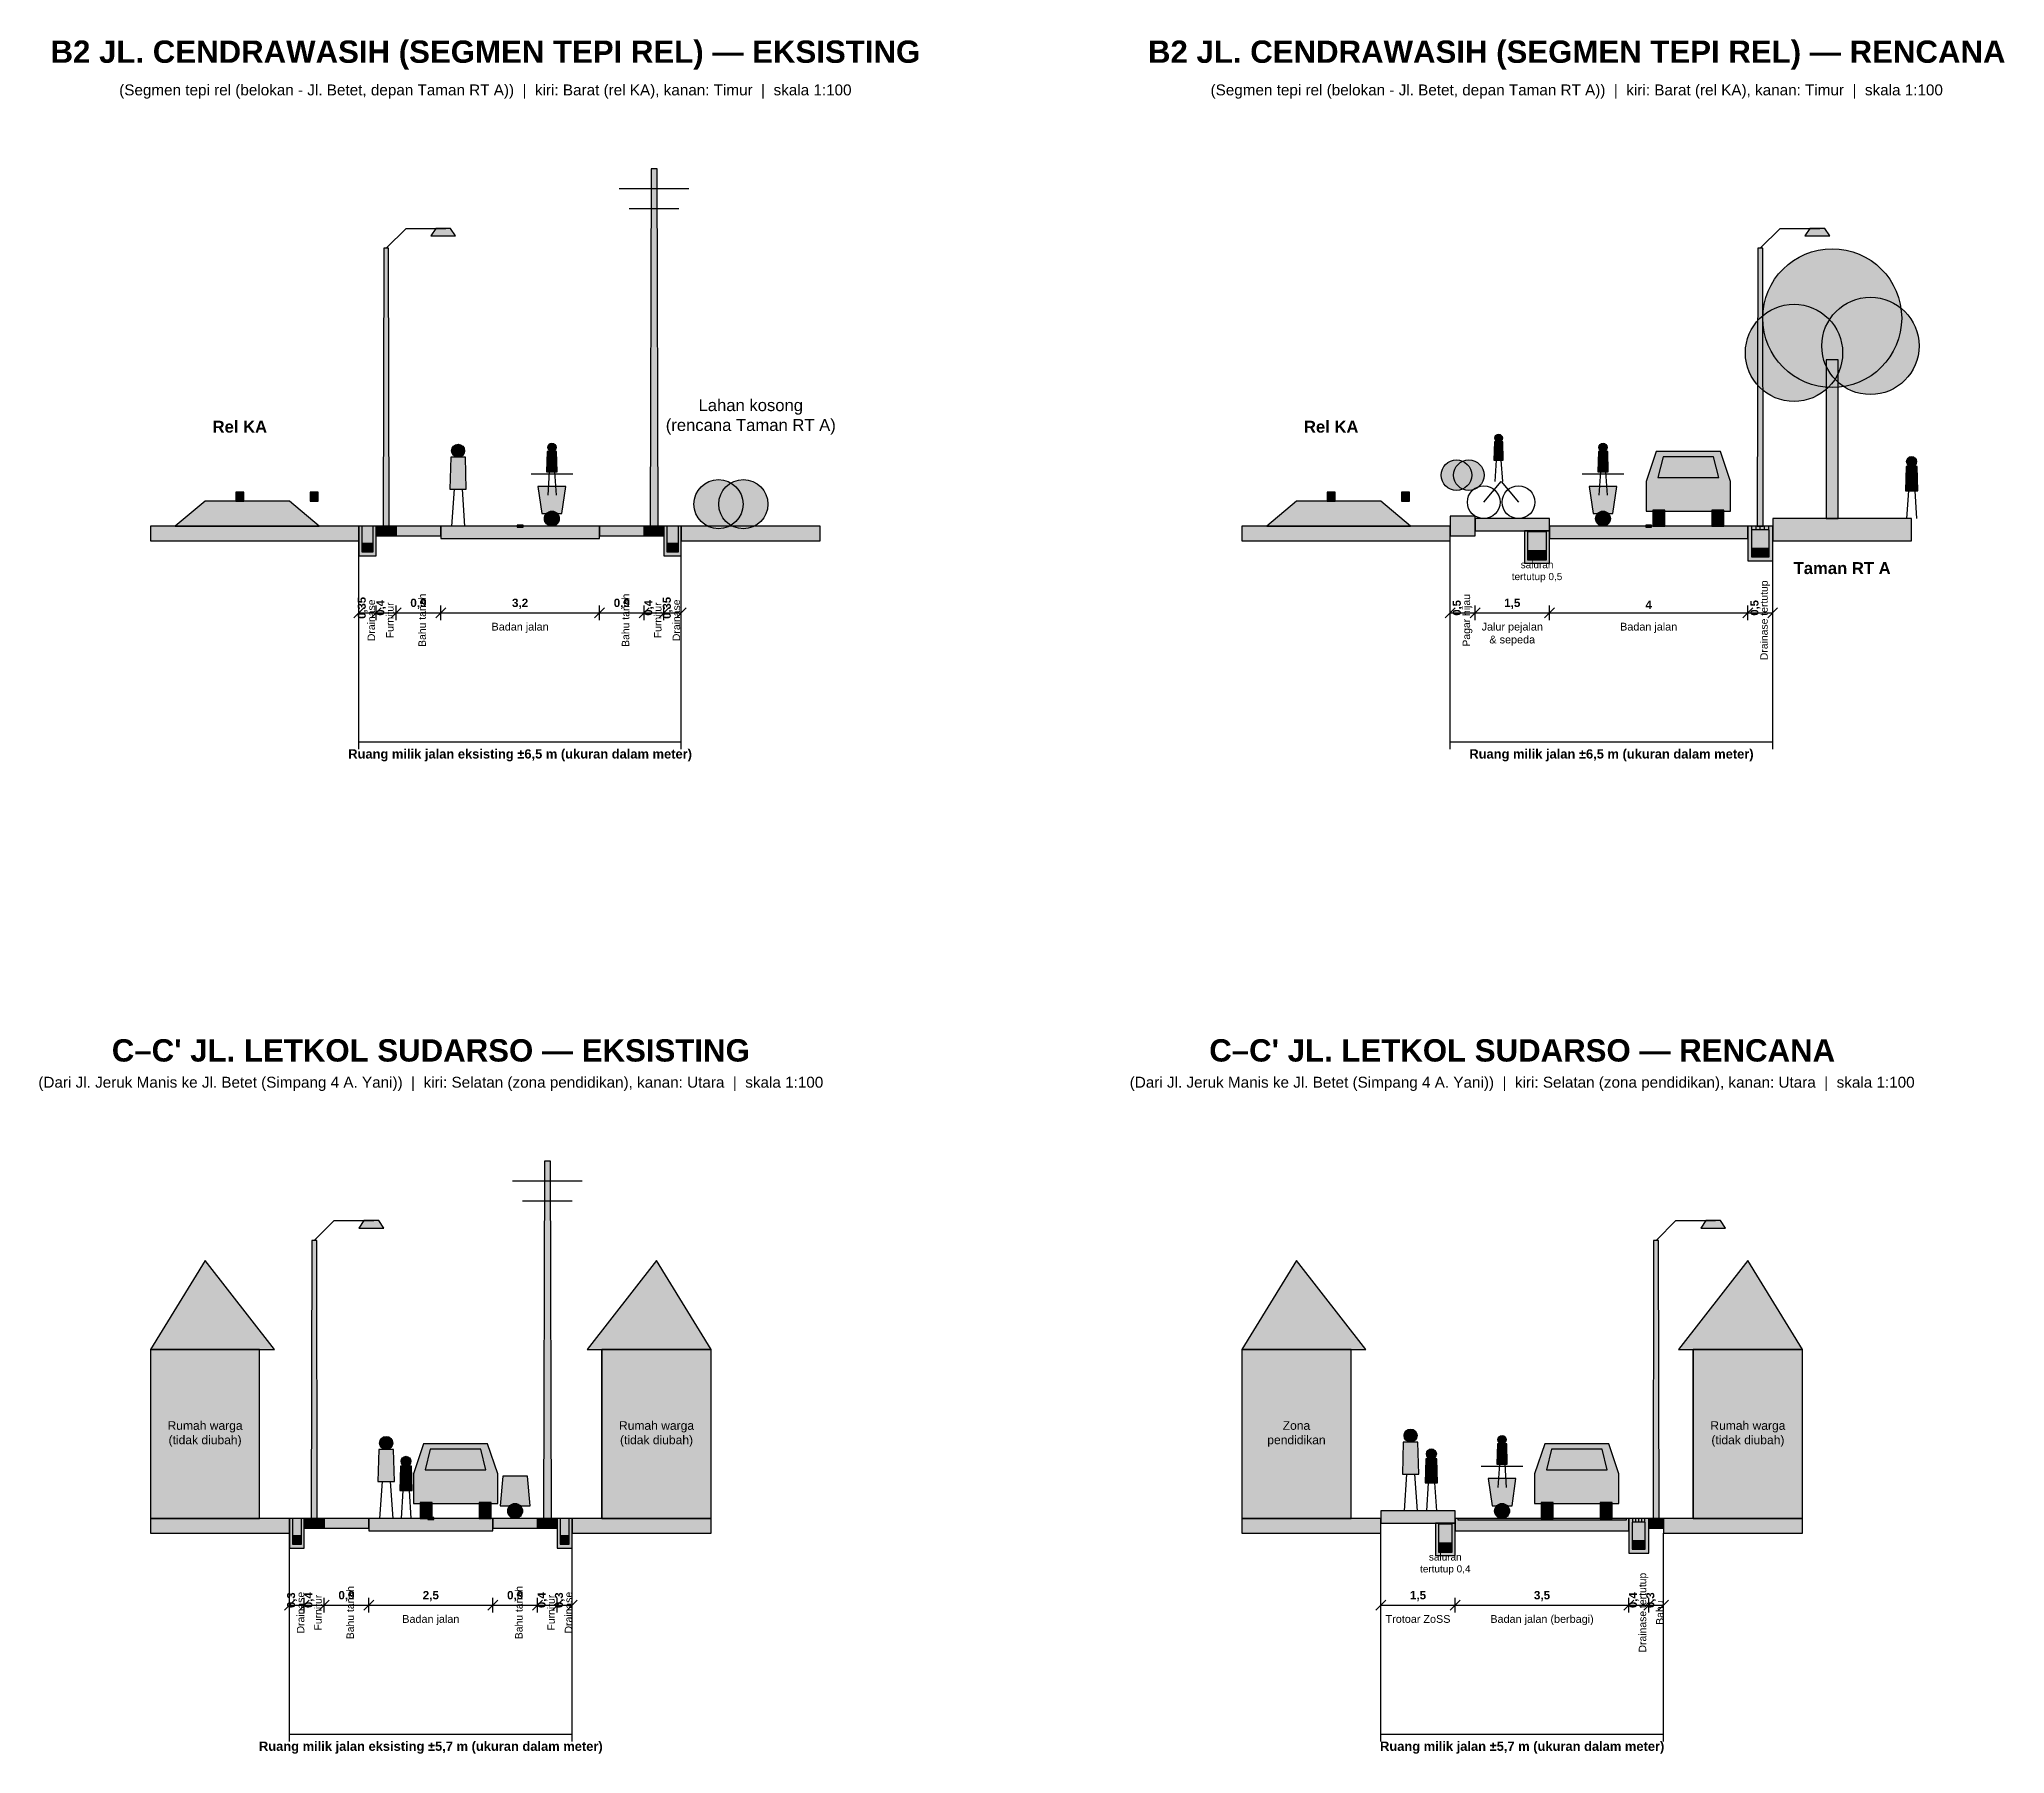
# Model space of a CAD drawing. Header units: metres. Extents: x -3.4 to 37.4, y -64.7 to 9.7.
# Drawn here: x -2.24 to 37.38, y -64.74 to -30.19 of the extents above; entities that cross this region are included whole.
import ezdxf

# ---------------------------------------------------------------- set-up
doc = ezdxf.new("R2010")
doc.units = ezdxf.units.M
for name, color, linetype in [('D32_PNP_BAHU', 7, 'Continuous'), ('D32_PNP_BANGUNAN', 7, 'Continuous'), ('D32_PNP_DIMENSI', 7, 'Continuous'), ('D32_PNP_DRAINASE', 7, 'Continuous'), ('D32_PNP_FURNITUR', 7, 'Continuous'), ('D32_PNP_JALAN', 7, 'Continuous'), ('D32_PNP_JALUR_HIJAU', 7, 'Continuous'), ('D32_PNP_JUDUL', 7, 'Continuous'), ('D32_PNP_KENDARAAN', 7, 'Continuous'), ('D32_PNP_MARKA', 7, 'Continuous'), ('D32_PNP_ORANG', 7, 'Continuous'), ('D32_PNP_REL', 7, 'Continuous'), ('D32_PNP_TANAH', 7, 'Continuous'), ('D32_PNP_TEKS', 7, 'Continuous'), ('D32_PNP_TROTOAR', 7, 'Continuous'), ('D32_PNP_UTILITAS', 7, 'Continuous'), ('D32_PNP_VEGETASI', 7, 'Continuous')]:
    doc.layers.add(name, color=color, linetype=linetype)
doc.styles.add('D32', font='arial.ttf')

msp = doc.modelspace()

# ---------------------------------------------------------------- texts
at = {"layer": 'D32_PNP_DIMENSI', "rotation": 90, "style": 'D32'}
for s, insert, char_height, attachment_point in [('Drainase tertutup', (32.45, -41.9), 0.15, 2), ('\\fArial|b1;0,35', (4.375, -41.65), 0.162, 8), ('Drainase', (4.375, -41.9), 0.15, 2), ('\\fArial|b1;0,4', (4.75, -41.65), 0.162, 8), ('Furnitur', (4.75, -41.9), 0.15, 2), ('Bahu tanah', (5.4, -41.9), 0.15, 2), ('Bahu tanah', (9.5, -41.9), 0.15, 2), ('\\fArial|b1;0,4', (10.15, -41.65), 0.162, 8), ('Furnitur', (10.15, -41.9), 0.15, 2), ('\\fArial|b1;0,35', (10.525, -41.65), 0.162, 8), ('Drainase', (10.525, -41.9), 0.15, 2), ('\\fArial|b1;0,5', (26.45, -41.65), 0.162, 8), ('Pagar hijau', (26.45, -41.9), 0.15, 2), ('\\fArial|b1;0,5', (32.45, -41.65), 0.162, 8), ('Bahu tanah', (3.95, -61.9), 0.15, 2), ('Bahu tanah', (7.35, -61.9), 0.15, 2), ('Drainase tertutup', (30, -61.9), 0.15, 2), ('\\fArial|b1;0,3', (2.95, -61.65), 0.162, 8), ('Drainase', (2.95, -61.9), 0.15, 2), ('\\fArial|b1;0,4', (3.3, -61.65), 0.162, 8), ('Furnitur', (3.3, -61.9), 0.15, 2), ('\\fArial|b1;0,4', (8, -61.65), 0.162, 8), ('Furnitur', (8, -61.9), 0.15, 2), ('\\fArial|b1;0,3', (8.35, -61.65), 0.162, 8), ('Drainase', (8.35, -61.9), 0.15, 2), ('\\fArial|b1;0,4', (30, -61.65), 0.162, 8), ('\\fArial|b1;0,3', (30.35, -61.65), 0.162, 8), ('Bahu', (30.35, -61.9), 0.15, 2)]:
    msp.add_mtext(s, dxfattribs=dict(at, insert=insert, char_height=char_height, attachment_point=attachment_point))
at = {"layer": 'D32_PNP_DIMENSI', "style": 'D32'}
for s, insert, char_height, attachment_point in [('\\fArial|b1;0,9', (5.4, -41.67), 0.168, 8), ('\\fArial|b1;3,2', (7.45, -41.67), 0.168, 8), ('\\fArial|b1;0,9', (9.5, -41.67), 0.168, 8), ('\\fArial|b1;1,5', (27.45, -41.67), 0.168, 8), ('\\fArial|b1;4', (30.2, -41.67), 0.168, 8), ('Badan jalan', (7.45, -41.95), 0.156, 2), ('Jalur pejalan\\P& sepeda', (27.45, -41.95), 0.156, 2), ('Badan jalan', (30.2, -41.95), 0.156, 2), ('\\fArial|b1;Ruang milik jalan eksisting ±6,5 m (ukuran dalam meter)', (7.45, -44.5), 0.186, 2), ('\\fArial|b1;Ruang milik jalan ±6,5 m (ukuran dalam meter)', (29.45, -44.5), 0.186, 2), ('\\fArial|b1;0,9', (3.95, -61.67), 0.168, 8), ('\\fArial|b1;2,5', (5.65, -61.67), 0.168, 8), ('\\fArial|b1;0,9', (7.35, -61.67), 0.168, 8), ('\\fArial|b1;1,5', (25.55, -61.67), 0.168, 8), ('\\fArial|b1;3,5', (28.05, -61.67), 0.168, 8), ('Badan jalan', (5.65, -61.95), 0.156, 2), ('Trotoar ZoSS', (25.55, -61.95), 0.156, 2), ('Badan jalan (berbagi)', (28.05, -61.95), 0.156, 2), ('\\fArial|b1;Ruang milik jalan eksisting ±5,7 m (ukuran dalam meter)', (5.65, -64.5), 0.186, 2), ('\\fArial|b1;Ruang milik jalan ±5,7 m (ukuran dalam meter)', (27.65, -64.5), 0.186, 2)]:
    msp.add_mtext(s, dxfattribs=dict(at, insert=insert, char_height=char_height, attachment_point=attachment_point))
at = {"layer": 'D32_PNP_JUDUL', "style": 'D32'}
for s, insert, char_height, attachment_point in [('\\fArial|b1;B2 JL. CENDRAWASIH (SEGMEN TEPI REL) — EKSISTING', (6.75, -30.8), 0.45, 8), ('\\fArial|b1;B2 JL. CENDRAWASIH (SEGMEN TEPI REL) — RENCANA', (28.75, -30.8), 0.45, 8), ('(Segmen tepi rel (belokan - Jl. Betet, depan Taman RT A))  |  kiri: Barat (rel KA), kanan: Timur  |  skala 1:100', (6.75, -31.1), 0.22, 2), ('(Segmen tepi rel (belokan - Jl. Betet, depan Taman RT A))  |  kiri: Barat (rel KA), kanan: Timur  |  skala 1:100', (28.75, -31.1), 0.22, 2), ("\\fArial|b1;C–C' JL. LETKOL SUDARSO — EKSISTING", (5.65, -50.8), 0.45, 8), ("\\fArial|b1;C–C' JL. LETKOL SUDARSO — RENCANA", (27.65, -50.8), 0.45, 8), ('(Dari Jl. Jeruk Manis ke Jl. Betet (Simpang 4 A. Yani))  |  kiri: Selatan (zona pendidikan), kanan: Utara  |  skala 1:100', (5.65, -51.1), 0.22, 2), ('(Dari Jl. Jeruk Manis ke Jl. Betet (Simpang 4 A. Yani))  |  kiri: Selatan (zona pendidikan), kanan: Utara  |  skala 1:100', (27.65, -51.1), 0.22, 2)]:
    msp.add_mtext(s, dxfattribs=dict(at, insert=insert, char_height=char_height, attachment_point=attachment_point))
at = {"layer": 'D32_PNP_TEKS', "attachment_point": 5, "style": 'D32'}
for s, insert, char_height in [('Lahan kosong\\P(rencana Taman RT A)', (12.1, -37.8), 0.24), ('\\fArial|b1;Rel KA', (1.8, -38), 0.24), ('\\fArial|b1;Rel KA', (23.8, -38), 0.24), ('saluran\\Ptertutup 0,5', (27.95, -40.92), 0.144), ('\\fArial|b1;Taman RT A', (34.1, -40.85), 0.24), ('Rumah warga\\P(tidak diubah)', (1.1, -58.3), 0.174), ('Rumah warga\\P(tidak diubah)', (10.2, -58.3), 0.174), ('Zona\\Ppendidikan', (23.1, -58.3), 0.174), ('Rumah warga\\P(tidak diubah)', (32.2, -58.3), 0.174), ('saluran\\Ptertutup 0,4', (26.1, -60.92), 0.144)]:
    msp.add_mtext(s, dxfattribs=dict(at, insert=insert, char_height=char_height))

# ---------------------------------------------------------------- hatches: boundary and pattern name
at = {"layer": 'D32_PNP_BAHU', "true_color": 0xb59468}
h = msp.add_hatch(color=7, dxfattribs=at)
h.dxf.hatch_style = 1
h.paths.add_polyline_path([(4.95, -40.2), (5.85, -40.2), (5.85, -40), (4.95, -40)])
h = msp.add_hatch(color=7, dxfattribs=at)
h.dxf.hatch_style = 1
h.paths.add_polyline_path([(9.05, -40.2), (9.95, -40.2), (9.95, -40), (9.05, -40)])
h = msp.add_hatch(color=7, dxfattribs=at)
h.dxf.hatch_style = 1
h.paths.add_polyline_path([(3.5, -60.2), (4.4, -60.2), (4.4, -60), (3.5, -60)])
h = msp.add_hatch(color=7, dxfattribs=at)
h.dxf.hatch_style = 1
h.paths.add_polyline_path([(6.9, -60.2), (7.8, -60.2), (7.8, -60), (6.9, -60)])
at = {"layer": 'D32_PNP_BAHU', "true_color": 0xbdbdbd}
h = msp.add_hatch(color=7, dxfattribs=at)
h.dxf.hatch_style = 1
h.paths.add_polyline_path([(30.2, -60.2), (30.5, -60.2), (30.5, -60), (30.2, -60)])
at = {"layer": 'D32_PNP_BANGUNAN', "true_color": 0xc4643c}
h = msp.add_hatch(color=7, dxfattribs=at)
h.dxf.hatch_style = 1
h.paths.add_polyline_path([(0, -56.6), (2.5, -56.6), (1.1, -54.8)])
h = msp.add_hatch(color=7, dxfattribs=at)
h.dxf.hatch_style = 1
h.paths.add_polyline_path([(8.8, -56.6), (11.3, -56.6), (10.2, -54.8)])
h = msp.add_hatch(color=7, dxfattribs=at)
h.dxf.hatch_style = 1
h.paths.add_polyline_path([(22, -56.6), (24.5, -56.6), (23.1, -54.8)])
h = msp.add_hatch(color=7, dxfattribs=at)
h.dxf.hatch_style = 1
h.paths.add_polyline_path([(30.8, -56.6), (33.3, -56.6), (32.2, -54.8)])
at = {"layer": 'D32_PNP_BANGUNAN', "true_color": 0xefe6d2}
h = msp.add_hatch(color=7, dxfattribs=at)
h.dxf.hatch_style = 1
h.paths.add_polyline_path([(0, -60), (2.2, -60), (2.2, -56.6), (0, -56.6)])
h = msp.add_hatch(color=7, dxfattribs=at)
h.dxf.hatch_style = 1
h.paths.add_polyline_path([(9.1, -60), (11.3, -60), (11.3, -56.6), (9.1, -56.6)])
h = msp.add_hatch(color=7, dxfattribs=at)
h.dxf.hatch_style = 1
h.paths.add_polyline_path([(22, -60), (24.2, -60), (24.2, -56.6), (22, -56.6)])
h = msp.add_hatch(color=7, dxfattribs=at)
h.dxf.hatch_style = 1
h.paths.add_polyline_path([(31.1, -60), (33.3, -60), (33.3, -56.6), (31.1, -56.6)])
at = {"layer": 'D32_PNP_DRAINASE', "true_color": 0xbdbdbd}
h = msp.add_hatch(color=7, dxfattribs=at)
h.dxf.hatch_style = 1
h.paths.add_polyline_path([(4.2, -40.6), (4.55, -40.6), (4.55, -40), (4.2, -40)])
at = {"layer": 'D32_PNP_DRAINASE', "true_color": 0xffffff}
h = msp.add_hatch(color=7, dxfattribs=at)
h.dxf.hatch_style = 1
h.paths.add_polyline_path([(4.26, -40.52), (4.49, -40.52), (4.49, -40), (4.26, -40)])
at = {"layer": 'D32_PNP_DRAINASE', "true_color": 0xbdbdbd}
h = msp.add_hatch(color=7, dxfattribs=at)
h.dxf.hatch_style = 1
h.paths.add_polyline_path([(10.35, -40.6), (10.7, -40.6), (10.7, -40), (10.35, -40)])
at = {"layer": 'D32_PNP_DRAINASE', "true_color": 0xffffff}
h = msp.add_hatch(color=7, dxfattribs=at)
h.dxf.hatch_style = 1
h.paths.add_polyline_path([(10.41, -40.52), (10.64, -40.52), (10.64, -40), (10.41, -40)])
at = {"layer": 'D32_PNP_DRAINASE', "true_color": 0xbdbdbd}
h = msp.add_hatch(color=7, dxfattribs=at)
h.dxf.hatch_style = 1
h.paths.add_polyline_path([(32.2, -40.7), (32.7, -40.7), (32.7, -40), (32.2, -40)])
at = {"layer": 'D32_PNP_DRAINASE', "true_color": 0x7fb7d9}
h = msp.add_hatch(color=7, dxfattribs=at)
h.dxf.hatch_style = 1
h.paths.add_polyline_path([(4.26, -40.52), (4.49, -40.52), (4.49, -40.35), (4.26, -40.35)])
h = msp.add_hatch(color=7, dxfattribs=at)
h.dxf.hatch_style = 1
h.paths.add_polyline_path([(10.41, -40.52), (10.64, -40.52), (10.64, -40.35), (10.41, -40.35)])
at = {"layer": 'D32_PNP_DRAINASE', "true_color": 0xbdbdbd}
h = msp.add_hatch(color=7, dxfattribs=at)
h.dxf.hatch_style = 1
h.paths.add_polyline_path([(27.7, -40.75), (28.2, -40.75), (28.2, -40.1), (27.7, -40.1)])
at = {"layer": 'D32_PNP_DRAINASE', "true_color": 0xffffff}
h = msp.add_hatch(color=7, dxfattribs=at)
h.dxf.hatch_style = 1
h.paths.add_polyline_path([(27.76, -40.68), (28.14, -40.68), (28.14, -40.12), (27.76, -40.12)])
h = msp.add_hatch(color=7, dxfattribs=at)
h.dxf.hatch_style = 1
h.paths.add_polyline_path([(32.27, -40.62), (32.63, -40.62), (32.63, -40.08), (32.27, -40.08)])
at = {"layer": 'D32_PNP_DRAINASE', "true_color": 0x7fb7d9}
h = msp.add_hatch(color=7, dxfattribs=at)
h.dxf.hatch_style = 1
h.paths.add_polyline_path([(27.76, -40.68), (28.14, -40.68), (28.14, -40.5), (27.76, -40.5)])
h = msp.add_hatch(color=7, dxfattribs=at)
h.dxf.hatch_style = 1
h.paths.add_polyline_path([(32.27, -40.62), (32.63, -40.62), (32.63, -40.45), (32.27, -40.45)])
at = {"layer": 'D32_PNP_DRAINASE', "true_color": 0xbdbdbd}
h = msp.add_hatch(color=7, dxfattribs=at)
h.dxf.hatch_style = 1
h.paths.add_polyline_path([(2.8, -60.6), (3.1, -60.6), (3.1, -60), (2.8, -60)])
at = {"layer": 'D32_PNP_DRAINASE', "true_color": 0xffffff}
h = msp.add_hatch(color=7, dxfattribs=at)
h.dxf.hatch_style = 1
h.paths.add_polyline_path([(2.86, -60.52), (3.04, -60.52), (3.04, -60), (2.86, -60)])
at = {"layer": 'D32_PNP_DRAINASE', "true_color": 0xbdbdbd}
h = msp.add_hatch(color=7, dxfattribs=at)
h.dxf.hatch_style = 1
h.paths.add_polyline_path([(8.2, -60.6), (8.5, -60.6), (8.5, -60), (8.2, -60)])
at = {"layer": 'D32_PNP_DRAINASE', "true_color": 0xffffff}
h = msp.add_hatch(color=7, dxfattribs=at)
h.dxf.hatch_style = 1
h.paths.add_polyline_path([(8.26, -60.52), (8.44, -60.52), (8.44, -60), (8.26, -60)])
at = {"layer": 'D32_PNP_DRAINASE', "true_color": 0xbdbdbd}
h = msp.add_hatch(color=7, dxfattribs=at)
h.dxf.hatch_style = 1
h.paths.add_polyline_path([(25.9, -60.75), (26.3, -60.75), (26.3, -60.1), (25.9, -60.1)])
at = {"layer": 'D32_PNP_DRAINASE', "true_color": 0xffffff}
h = msp.add_hatch(color=7, dxfattribs=at)
h.dxf.hatch_style = 1
h.paths.add_polyline_path([(25.96, -60.68), (26.24, -60.68), (26.24, -60.12), (25.96, -60.12)])
at = {"layer": 'D32_PNP_DRAINASE', "true_color": 0xbdbdbd}
h = msp.add_hatch(color=7, dxfattribs=at)
h.dxf.hatch_style = 1
h.paths.add_polyline_path([(29.8, -60.7), (30.2, -60.7), (30.2, -60), (29.8, -60)])
at = {"layer": 'D32_PNP_DRAINASE', "true_color": 0xffffff}
h = msp.add_hatch(color=7, dxfattribs=at)
h.dxf.hatch_style = 1
h.paths.add_polyline_path([(29.87, -60.62), (30.13, -60.62), (30.13, -60.08), (29.87, -60.08)])
at = {"layer": 'D32_PNP_DRAINASE', "true_color": 0x7fb7d9}
h = msp.add_hatch(color=7, dxfattribs=at)
h.dxf.hatch_style = 1
h.paths.add_polyline_path([(2.86, -60.52), (3.04, -60.52), (3.04, -60.35), (2.86, -60.35)])
h = msp.add_hatch(color=7, dxfattribs=at)
h.dxf.hatch_style = 1
h.paths.add_polyline_path([(8.26, -60.52), (8.44, -60.52), (8.44, -60.35), (8.26, -60.35)])
h = msp.add_hatch(color=7, dxfattribs=at)
h.dxf.hatch_style = 1
h.paths.add_polyline_path([(25.96, -60.68), (26.24, -60.68), (26.24, -60.5), (25.96, -60.5)])
h = msp.add_hatch(color=7, dxfattribs=at)
h.dxf.hatch_style = 1
h.paths.add_polyline_path([(29.87, -60.62), (30.13, -60.62), (30.13, -60.45), (29.87, -60.45)])
at = {"layer": 'D32_PNP_FURNITUR', "true_color": 0xb59468}
h = msp.add_hatch(color=7, dxfattribs=at)
h.dxf.hatch_style = 1
h.paths.add_polyline_path([(4.55, -40.2), (4.95, -40.2), (4.95, -40), (4.55, -40)])
h = msp.add_hatch(color=7, dxfattribs=at)
h.dxf.hatch_style = 1
h.paths.add_polyline_path([(9.95, -40.2), (10.35, -40.2), (10.35, -40), (9.95, -40)])
h = msp.add_hatch(color=7, dxfattribs=at)
h.dxf.hatch_style = 1
h.paths.add_polyline_path([(3.1, -60.2), (3.5, -60.2), (3.5, -60), (3.1, -60)])
h = msp.add_hatch(color=7, dxfattribs=at)
h.dxf.hatch_style = 1
h.paths.add_polyline_path([(7.8, -60.2), (8.2, -60.2), (8.2, -60), (7.8, -60)])
at = {"layer": 'D32_PNP_JALAN', "true_color": 0x5b5b5b}
h = msp.add_hatch(color=7, dxfattribs=at)
h.dxf.hatch_style = 1
h.paths.add_polyline_path([(5.85, -40.25), (9.05, -40.25), (9.05, -40), (5.85, -40)])
h = msp.add_hatch(color=7, dxfattribs=at)
h.dxf.hatch_style = 1
h.paths.add_polyline_path([(28.2, -40.25), (32.2, -40.25), (32.2, -40), (28.2, -40)])
h = msp.add_hatch(color=7, dxfattribs=at)
h.dxf.hatch_style = 1
h.paths.add_polyline_path([(4.4, -60.25), (6.9, -60.25), (6.9, -60), (4.4, -60)])
h = msp.add_hatch(color=7, dxfattribs=at)
h.dxf.hatch_style = 1
h.paths.add_polyline_path([(26.3, -60.25), (29.8, -60.25), (29.8, -60), (26.3, -60)])
at = {"layer": 'D32_PNP_JALUR_HIJAU', "true_color": 0x7fae5a}
h = msp.add_hatch(color=7, dxfattribs=at)
h.dxf.hatch_style = 1
h.paths.add_polyline_path([(26.2, -40.2), (26.7, -40.2), (26.7, -39.8), (26.2, -39.8)])
at = {"layer": 'D32_PNP_KENDARAAN', "true_color": 0xd0d3d4}
h = msp.add_hatch(color=7, dxfattribs=at)
h.dxf.hatch_style = 1
h.paths.add_polyline_path([(30.15, -39.7), (31.85, -39.7), (31.85, -39.1), (31.646, -38.5), (30.354, -38.5), (30.15, -39.1)])
at = {"layer": 'D32_PNP_KENDARAAN', "true_color": 0x85929e}
h = msp.add_hatch(color=7, dxfattribs=at)
h.dxf.hatch_style = 1
h.paths.add_polyline_path([(30.388, -39.025), (31.612, -39.025), (31.51, -38.605), (30.49, -38.605)])
at = {"layer": 'D32_PNP_KENDARAAN', "true_color": 0x2c3e50}
h = msp.add_hatch(color=7, dxfattribs=at)
h.dxf.hatch_style = 1
h.paths.add_polyline_path([(7.89, -39.75), (8.29, -39.75), (8.37, -39.2), (7.81, -39.2)])
h = msp.add_hatch(color=7, dxfattribs=at)
h.dxf.hatch_style = 1
h.paths.add_polyline_path([(29.08, -39.75), (29.48, -39.75), (29.56, -39.2), (29, -39.2)])
at = {"layer": 'D32_PNP_KENDARAAN', "true_color": 0x222222}
h = msp.add_hatch(color=7, dxfattribs=at)
h.dxf.hatch_style = 1
edge = h.paths.add_edge_path()
edge.add_arc((8.09, -39.85), 0.15, 0, 360)
h = msp.add_hatch(color=7, dxfattribs=at)
h.dxf.hatch_style = 1
edge = h.paths.add_edge_path()
edge.add_arc((29.28, -39.85), 0.15, 0, 360)
h = msp.add_hatch(color=7, dxfattribs=at)
h.dxf.hatch_style = 1
h.paths.add_polyline_path([(30.285, -40), (30.525, -40), (30.525, -39.68), (30.285, -39.68)])
h = msp.add_hatch(color=7, dxfattribs=at)
h.dxf.hatch_style = 1
h.paths.add_polyline_path([(31.475, -40), (31.715, -40), (31.715, -39.68), (31.475, -39.68)])
at = {"layer": 'D32_PNP_KENDARAAN', "true_color": 0xd0d3d4}
h = msp.add_hatch(color=7, dxfattribs=at)
h.dxf.hatch_style = 1
h.paths.add_polyline_path([(5.3, -59.7), (7, -59.7), (7, -59.1), (6.796, -58.5), (5.504, -58.5), (5.3, -59.1)])
at = {"layer": 'D32_PNP_KENDARAAN', "true_color": 0x85929e}
h = msp.add_hatch(color=7, dxfattribs=at)
h.dxf.hatch_style = 1
h.paths.add_polyline_path([(5.538, -59.025), (6.762, -59.025), (6.66, -58.605), (5.64, -58.605)])
at = {"layer": 'D32_PNP_KENDARAAN', "true_color": 0xd0d3d4}
h = msp.add_hatch(color=7, dxfattribs=at)
h.dxf.hatch_style = 1
h.paths.add_polyline_path([(27.9, -59.7), (29.6, -59.7), (29.6, -59.1), (29.396, -58.5), (28.104, -58.5), (27.9, -59.1)])
at = {"layer": 'D32_PNP_KENDARAAN', "true_color": 0x85929e}
h = msp.add_hatch(color=7, dxfattribs=at)
h.dxf.hatch_style = 1
h.paths.add_polyline_path([(28.138, -59.025), (29.362, -59.025), (29.26, -58.605), (28.24, -58.605)])
at = {"layer": 'D32_PNP_KENDARAAN', "true_color": 0x7b241c}
h = msp.add_hatch(color=7, dxfattribs=at)
h.dxf.hatch_style = 1
h.paths.add_polyline_path([(7.05, -59.75), (7.65, -59.75), (7.6, -59.15), (7.1, -59.15)])
at = {"layer": 'D32_PNP_KENDARAAN', "true_color": 0x2c3e50}
h = msp.add_hatch(color=7, dxfattribs=at)
h.dxf.hatch_style = 1
h.paths.add_polyline_path([(27.045, -59.75), (27.445, -59.75), (27.525, -59.2), (26.965, -59.2)])
at = {"layer": 'D32_PNP_KENDARAAN', "true_color": 0x222222}
h = msp.add_hatch(color=7, dxfattribs=at)
h.dxf.hatch_style = 1
h.paths.add_polyline_path([(5.435, -60), (5.675, -60), (5.675, -59.68), (5.435, -59.68)])
h = msp.add_hatch(color=7, dxfattribs=at)
h.dxf.hatch_style = 1
h.paths.add_polyline_path([(6.625, -60), (6.865, -60), (6.865, -59.68), (6.625, -59.68)])
h = msp.add_hatch(color=7, dxfattribs=at)
h.dxf.hatch_style = 1
edge = h.paths.add_edge_path()
edge.add_arc((7.35, -59.85), 0.15, 0, 360)
h = msp.add_hatch(color=7, dxfattribs=at)
h.dxf.hatch_style = 1
edge = h.paths.add_edge_path()
edge.add_arc((27.245, -59.85), 0.15, 0, 360)
h = msp.add_hatch(color=7, dxfattribs=at)
h.dxf.hatch_style = 1
h.paths.add_polyline_path([(28.035, -60), (28.275, -60), (28.275, -59.68), (28.035, -59.68)])
h = msp.add_hatch(color=7, dxfattribs=at)
h.dxf.hatch_style = 1
h.paths.add_polyline_path([(29.225, -60), (29.465, -60), (29.465, -59.68), (29.225, -59.68)])
at = {"layer": 'D32_PNP_MARKA', "true_color": 0xffffff}
h = msp.add_hatch(color=7, dxfattribs=at)
h.dxf.hatch_style = 1
h.paths.add_polyline_path([(7.39, -40.02), (7.51, -40.02), (7.51, -39.98), (7.39, -39.98)])
h = msp.add_hatch(color=7, dxfattribs=at)
h.dxf.hatch_style = 1
h.paths.add_polyline_path([(30.14, -40.02), (30.26, -40.02), (30.26, -39.98), (30.14, -39.98)])
h = msp.add_hatch(color=7, dxfattribs=at)
h.dxf.hatch_style = 1
h.paths.add_polyline_path([(5.59, -60.02), (5.71, -60.02), (5.71, -59.98), (5.59, -59.98)])
at = {"layer": 'D32_PNP_MARKA', "true_color": 0xc0392b}
h = msp.add_hatch(color=7, dxfattribs=at)
h.dxf.hatch_style = 1
h.paths.add_polyline_path([(26.35, -60.03), (29.75, -60.03), (29.75, -60), (26.35, -60)])
at = {"layer": 'D32_PNP_ORANG', "true_color": 0x3a3a3a}
h = msp.add_hatch(color=7, dxfattribs=at)
h.dxf.hatch_style = 1
edge = h.paths.add_edge_path()
edge.add_arc((6.2, -38.482), 0.132, 0, 360)
h = msp.add_hatch(color=7, dxfattribs=at)
h.dxf.hatch_style = 1
edge = h.paths.add_edge_path()
edge.add_arc((8.09, -38.414), 0.084, 0, 360)
at = {"layer": 'D32_PNP_ORANG', "true_color": 0x34495e}
h = msp.add_hatch(color=7, dxfattribs=at)
h.dxf.hatch_style = 1
h.paths.add_polyline_path([(27.08, -38.6725), (27.27, -38.6725), (27.2605, -38.302), (27.0895, -38.302)])
at = {"layer": 'D32_PNP_ORANG', "true_color": 0x3a3a3a}
h = msp.add_hatch(color=7, dxfattribs=at)
h.dxf.hatch_style = 1
edge = h.paths.add_edge_path()
edge.add_arc((27.175, -38.226), 0.076, 0, 360)
h = msp.add_hatch(color=7, dxfattribs=at)
h.dxf.hatch_style = 1
edge = h.paths.add_edge_path()
edge.add_arc((29.28, -38.414), 0.084, 0, 360)
at = {"layer": 'D32_PNP_ORANG', "true_color": 0x34495e}
h = msp.add_hatch(color=7, dxfattribs=at)
h.dxf.hatch_style = 1
h.paths.add_polyline_path([(6.035, -39.2575), (6.365, -39.2575), (6.3485, -38.614), (6.0515, -38.614)])
h = msp.add_hatch(color=7, dxfattribs=at)
h.dxf.hatch_style = 1
h.paths.add_polyline_path([(7.985, -38.9075), (8.195, -38.9075), (8.1845, -38.498), (7.9955, -38.498)])
h = msp.add_hatch(color=7, dxfattribs=at)
h.dxf.hatch_style = 1
h.paths.add_polyline_path([(29.175, -38.9075), (29.385, -38.9075), (29.3745, -38.498), (29.1855, -38.498)])
at = {"layer": 'D32_PNP_ORANG', "true_color": 0xc0392b}
h = msp.add_hatch(color=7, dxfattribs=at)
h.dxf.hatch_style = 1
h.paths.add_polyline_path([(35.375, -39.2875), (35.625, -39.2875), (35.6125, -38.8), (35.3875, -38.8)])
at = {"layer": 'D32_PNP_ORANG', "true_color": 0x3a3a3a}
h = msp.add_hatch(color=7, dxfattribs=at)
h.dxf.hatch_style = 1
edge = h.paths.add_edge_path()
edge.add_arc((35.5, -38.7), 0.1, 0, 360)
h = msp.add_hatch(color=7, dxfattribs=at)
h.dxf.hatch_style = 1
edge = h.paths.add_edge_path()
edge.add_arc((25.4, -58.332), 0.132, 0, 360)
at = {"layer": 'D32_PNP_ORANG', "true_color": 0x34495e}
h = msp.add_hatch(color=7, dxfattribs=at)
h.dxf.hatch_style = 1
h.paths.add_polyline_path([(4.585, -59.2575), (4.915, -59.2575), (4.8985, -58.614), (4.6015, -58.614)])
at = {"layer": 'D32_PNP_ORANG', "true_color": 0x3a3a3a}
h = msp.add_hatch(color=7, dxfattribs=at)
h.dxf.hatch_style = 1
edge = h.paths.add_edge_path()
edge.add_arc((4.75, -58.482), 0.132, 0, 360)
at = {"layer": 'D32_PNP_ORANG', "true_color": 0x34495e}
h = msp.add_hatch(color=7, dxfattribs=at)
h.dxf.hatch_style = 1
h.paths.add_polyline_path([(25.235, -59.1075), (25.565, -59.1075), (25.5485, -58.464), (25.2515, -58.464)])
at = {"layer": 'D32_PNP_ORANG', "true_color": 0x3a3a3a}
h = msp.add_hatch(color=7, dxfattribs=at)
h.dxf.hatch_style = 1
edge = h.paths.add_edge_path()
edge.add_arc((25.82, -58.7), 0.1, 0, 360)
at = {"layer": 'D32_PNP_ORANG', "true_color": 0x34495e}
h = msp.add_hatch(color=7, dxfattribs=at)
h.dxf.hatch_style = 1
h.paths.add_polyline_path([(27.14, -58.9075), (27.35, -58.9075), (27.3395, -58.498), (27.1505, -58.498)])
at = {"layer": 'D32_PNP_ORANG', "true_color": 0x3a3a3a}
h = msp.add_hatch(color=7, dxfattribs=at)
h.dxf.hatch_style = 1
edge = h.paths.add_edge_path()
edge.add_arc((27.245, -58.414), 0.084, 0, 360)
at = {"layer": 'D32_PNP_ORANG', "true_color": 0xc0392b}
h = msp.add_hatch(color=7, dxfattribs=at)
h.dxf.hatch_style = 1
h.paths.add_polyline_path([(5.025, -59.4375), (5.275, -59.4375), (5.2625, -58.95), (5.0375, -58.95)])
at = {"layer": 'D32_PNP_ORANG', "true_color": 0x3a3a3a}
h = msp.add_hatch(color=7, dxfattribs=at)
h.dxf.hatch_style = 1
edge = h.paths.add_edge_path()
edge.add_arc((5.15, -58.85), 0.1, 0, 360)
at = {"layer": 'D32_PNP_ORANG', "true_color": 0xc0392b}
h = msp.add_hatch(color=7, dxfattribs=at)
h.dxf.hatch_style = 1
h.paths.add_polyline_path([(25.695, -59.2875), (25.945, -59.2875), (25.9325, -58.8), (25.7075, -58.8)])
at = {"layer": 'D32_PNP_REL', "true_color": 0x8a8a8a}
h = msp.add_hatch(color=7, dxfattribs=at)
h.dxf.hatch_style = 1
h.paths.add_polyline_path([(0.5, -40), (3.4, -40), (2.8, -39.5), (1.1, -39.5)])
at = {"layer": 'D32_PNP_REL', "true_color": 0x333333}
h = msp.add_hatch(color=7, dxfattribs=at)
h.dxf.hatch_style = 1
h.paths.add_polyline_path([(1.72, -39.5), (1.88, -39.5), (1.88, -39.32), (1.72, -39.32)])
h = msp.add_hatch(color=7, dxfattribs=at)
h.dxf.hatch_style = 1
h.paths.add_polyline_path([(3.22, -39.5), (3.38, -39.5), (3.38, -39.32), (3.22, -39.32)])
at = {"layer": 'D32_PNP_REL', "true_color": 0x8a8a8a}
h = msp.add_hatch(color=7, dxfattribs=at)
h.dxf.hatch_style = 1
h.paths.add_polyline_path([(22.5, -40), (25.4, -40), (24.8, -39.5), (23.1, -39.5)])
at = {"layer": 'D32_PNP_REL', "true_color": 0x333333}
h = msp.add_hatch(color=7, dxfattribs=at)
h.dxf.hatch_style = 1
h.paths.add_polyline_path([(23.72, -39.5), (23.88, -39.5), (23.88, -39.32), (23.72, -39.32)])
h = msp.add_hatch(color=7, dxfattribs=at)
h.dxf.hatch_style = 1
h.paths.add_polyline_path([(25.22, -39.5), (25.38, -39.5), (25.38, -39.32), (25.22, -39.32)])
at = {"layer": 'D32_PNP_TANAH', "true_color": 0xb59468}
h = msp.add_hatch(color=7, dxfattribs=at)
h.dxf.hatch_style = 1
h.paths.add_polyline_path([(0, -40.3), (4.2, -40.3), (4.2, -40), (0, -40)])
at = {"layer": 'D32_PNP_TANAH', "true_color": 0xa9cf7f}
h = msp.add_hatch(color=7, dxfattribs=at)
h.dxf.hatch_style = 1
h.paths.add_polyline_path([(10.7, -40.3), (13.5, -40.3), (13.5, -40), (10.7, -40)])
at = {"layer": 'D32_PNP_TANAH', "true_color": 0xb59468}
h = msp.add_hatch(color=7, dxfattribs=at)
h.dxf.hatch_style = 1
h.paths.add_polyline_path([(22, -40.3), (26.2, -40.3), (26.2, -40), (22, -40)])
at = {"layer": 'D32_PNP_TANAH', "true_color": 0xa9cf7f}
h = msp.add_hatch(color=7, dxfattribs=at)
h.dxf.hatch_style = 1
h.paths.add_polyline_path([(32.7, -40.3), (35.5, -40.3), (35.5, -39.85), (32.7, -39.85)])
at = {"layer": 'D32_PNP_TANAH', "true_color": 0xb59468}
h = msp.add_hatch(color=7, dxfattribs=at)
h.dxf.hatch_style = 1
h.paths.add_polyline_path([(0, -60.3), (2.8, -60.3), (2.8, -60), (0, -60)])
h = msp.add_hatch(color=7, dxfattribs=at)
h.dxf.hatch_style = 1
h.paths.add_polyline_path([(8.5, -60.3), (11.3, -60.3), (11.3, -60), (8.5, -60)])
h = msp.add_hatch(color=7, dxfattribs=at)
h.dxf.hatch_style = 1
h.paths.add_polyline_path([(22, -60.3), (24.8, -60.3), (24.8, -60), (22, -60)])
h = msp.add_hatch(color=7, dxfattribs=at)
h.dxf.hatch_style = 1
h.paths.add_polyline_path([(30.5, -60.3), (33.3, -60.3), (33.3, -60), (30.5, -60)])
at = {"layer": 'D32_PNP_TROTOAR', "true_color": 0xc9d7a0}
h = msp.add_hatch(color=7, dxfattribs=at)
h.dxf.hatch_style = 1
h.paths.add_polyline_path([(26.7, -40.1), (28.2, -40.1), (28.2, -39.85), (26.7, -39.85)])
at = {"layer": 'D32_PNP_TROTOAR', "true_color": 0xd9c7a3}
h = msp.add_hatch(color=7, dxfattribs=at)
h.dxf.hatch_style = 1
h.paths.add_polyline_path([(24.8, -60.1), (26.3, -60.1), (26.3, -59.85), (24.8, -59.85)])
at = {"layer": 'D32_PNP_UTILITAS', "true_color": 0xbdbdbd}
h = msp.add_hatch(color=7, dxfattribs=at)
h.dxf.hatch_style = 1
h.paths.add_polyline_path([(10.07, -40), (10.23, -40), (10.21, -32.8), (10.09, -32.8)])
at = {"layer": 'D32_PNP_UTILITAS', "true_color": 0xf4d03f}
h = msp.add_hatch(color=7, dxfattribs=at)
h.dxf.hatch_style = 1
h.paths.add_polyline_path([(5.65, -34.15), (6.15, -34.15), (6.05, -34), (5.75, -34)])
h = msp.add_hatch(color=7, dxfattribs=at)
h.dxf.hatch_style = 1
h.paths.add_polyline_path([(33.35, -34.15), (33.85, -34.15), (33.75, -34), (33.45, -34)])
at = {"layer": 'D32_PNP_UTILITAS', "true_color": 0xbdbdbd}
h = msp.add_hatch(color=7, dxfattribs=at)
h.dxf.hatch_style = 1
h.paths.add_polyline_path([(4.69, -40), (4.81, -40), (4.8, -34.4), (4.7, -34.4)])
h = msp.add_hatch(color=7, dxfattribs=at)
h.dxf.hatch_style = 1
h.paths.add_polyline_path([(32.39, -40), (32.51, -40), (32.5, -34.4), (32.4, -34.4)])
h = msp.add_hatch(color=7, dxfattribs=at)
h.dxf.hatch_style = 1
h.paths.add_polyline_path([(7.92, -60), (8.08, -60), (8.06, -52.8), (7.94, -52.8)])
at = {"layer": 'D32_PNP_UTILITAS', "true_color": 0xf4d03f}
h = msp.add_hatch(color=7, dxfattribs=at)
h.dxf.hatch_style = 1
h.paths.add_polyline_path([(4.2, -54.15), (4.7, -54.15), (4.6, -54), (4.3, -54)])
h = msp.add_hatch(color=7, dxfattribs=at)
h.dxf.hatch_style = 1
h.paths.add_polyline_path([(31.25, -54.15), (31.75, -54.15), (31.65, -54), (31.35, -54)])
at = {"layer": 'D32_PNP_UTILITAS', "true_color": 0xbdbdbd}
h = msp.add_hatch(color=7, dxfattribs=at)
h.dxf.hatch_style = 1
h.paths.add_polyline_path([(3.24, -60), (3.36, -60), (3.35, -54.4), (3.25, -54.4)])
h = msp.add_hatch(color=7, dxfattribs=at)
h.dxf.hatch_style = 1
h.paths.add_polyline_path([(30.29, -60), (30.41, -60), (30.4, -54.4), (30.3, -54.4)])
at = {"layer": 'D32_PNP_VEGETASI', "true_color": 0x4f8a3a}
h = msp.add_hatch(color=7, dxfattribs=at)
h.dxf.hatch_style = 1
edge = h.paths.add_edge_path()
edge.add_arc((33.9, -35.81), 1.4, 0, 360)
at = {"layer": 'D32_PNP_VEGETASI', "true_color": 0x6aa84f}
h = msp.add_hatch(color=7, dxfattribs=at)
h.dxf.hatch_style = 1
edge = h.paths.add_edge_path()
edge.add_arc((33.13, -36.51), 0.98, 0, 360)
h = msp.add_hatch(color=7, dxfattribs=at)
h.dxf.hatch_style = 1
edge = h.paths.add_edge_path()
edge.add_arc((34.67, -36.37), 0.98, 0, 360)
at = {"layer": 'D32_PNP_VEGETASI', "true_color": 0x7a5230}
h = msp.add_hatch(color=7, dxfattribs=at)
h.dxf.hatch_style = 1
h.paths.add_polyline_path([(33.78, -39.85), (34.02, -39.85), (34.02, -36.65), (33.78, -36.65)])
at = {"layer": 'D32_PNP_VEGETASI', "true_color": 0x6aa84f}
h = msp.add_hatch(color=7, dxfattribs=at)
h.dxf.hatch_style = 1
edge = h.paths.add_edge_path()
edge.add_arc((26.325, -38.975), 0.3075, 0, 360)
h = msp.add_hatch(color=7, dxfattribs=at)
h.dxf.hatch_style = 1
edge = h.paths.add_edge_path()
edge.add_arc((26.575, -38.975), 0.3075, 0, 360)
h = msp.add_hatch(color=7, dxfattribs=at)
h.dxf.hatch_style = 1
edge = h.paths.add_edge_path()
edge.add_arc((11.45, -39.56), 0.495, 0, 360)
h = msp.add_hatch(color=7, dxfattribs=at)
h.dxf.hatch_style = 1
edge = h.paths.add_edge_path()
edge.add_arc((11.95, -39.56), 0.495, 0, 360)

# ---------------------------------------------------------------- linework, layer by layer
at = {"layer": 'D32_PNP_BAHU'}
for points in [[(4.95, -40.2), (5.85, -40.2), (5.85, -40), (4.95, -40)], [(9.05, -40.2), (9.95, -40.2), (9.95, -40), (9.05, -40)], [(3.5, -60.2), (4.4, -60.2), (4.4, -60), (3.5, -60)], [(6.9, -60.2), (7.8, -60.2), (7.8, -60), (6.9, -60)], [(30.2, -60.2), (30.5, -60.2), (30.5, -60), (30.2, -60)]]:
    msp.add_lwpolyline(points, close=True, dxfattribs=at)
at = {"layer": 'D32_PNP_BANGUNAN'}
for points in [[(0, -56.6), (2.5, -56.6), (1.1, -54.8)], [(8.8, -56.6), (11.3, -56.6), (10.2, -54.8)], [(22, -56.6), (24.5, -56.6), (23.1, -54.8)], [(30.8, -56.6), (33.3, -56.6), (32.2, -54.8)], [(0, -60), (2.2, -60), (2.2, -56.6), (0, -56.6)], [(9.1, -60), (11.3, -60), (11.3, -56.6), (9.1, -56.6)], [(22, -60), (24.2, -60), (24.2, -56.6), (22, -56.6)], [(31.1, -60), (33.3, -60), (33.3, -56.6), (31.1, -56.6)]]:
    msp.add_lwpolyline(points, close=True, dxfattribs=at)
at = {"layer": 'D32_PNP_BANGUNAN', "true_color": 0x2f3318}
for points in [[(2.2, -60), (2.2, -56.6)], [(9.1, -60), (9.1, -56.6)], [(24.2, -60), (24.2, -56.6)], [(31.1, -60), (31.1, -56.6)]]:
    msp.add_lwpolyline(points, dxfattribs=at)
at = {"layer": 'D32_PNP_DIMENSI', "true_color": 0x2f3318}
for points in [[(4.2, -44.5), (4.2, -40.3)], [(10.7, -44.5), (10.7, -40.3)], [(26.2, -44.5), (26.2, -40.3)], [(32.7, -44.5), (32.7, -40.3)], [(4.1, -41.85), (4.3, -41.65)], [(4.2, -41.9), (4.2, -41.6)], [(4.2, -41.75), (4.55, -41.75)], [(4.45, -41.85), (4.65, -41.65)], [(4.45, -41.85), (4.65, -41.65)], [(4.55, -41.9), (4.55, -41.6)], [(4.55, -41.9), (4.55, -41.6)], [(4.55, -41.75), (4.95, -41.75)], [(4.85, -41.85), (5.05, -41.65)], [(4.85, -41.85), (5.05, -41.65)], [(4.95, -41.9), (4.95, -41.6)], [(4.95, -41.9), (4.95, -41.6)], [(4.95, -41.75), (5.85, -41.75)], [(5.75, -41.85), (5.95, -41.65)], [(5.75, -41.85), (5.95, -41.65)], [(5.85, -41.9), (5.85, -41.6)], [(5.85, -41.9), (5.85, -41.6)], [(5.85, -41.75), (9.05, -41.75)], [(8.95, -41.85), (9.15, -41.65)], [(8.95, -41.85), (9.15, -41.65)], [(9.05, -41.9), (9.05, -41.6)], [(9.05, -41.9), (9.05, -41.6)], [(9.05, -41.75), (9.95, -41.75)], [(9.85, -41.85), (10.05, -41.65)], [(9.85, -41.85), (10.05, -41.65)], [(9.95, -41.9), (9.95, -41.6)], [(9.95, -41.9), (9.95, -41.6)], [(9.95, -41.75), (10.35, -41.75)], [(10.25, -41.85), (10.45, -41.65)], [(10.25, -41.85), (10.45, -41.65)], [(10.35, -41.9), (10.35, -41.6)], [(10.35, -41.9), (10.35, -41.6)], [(10.35, -41.75), (10.7, -41.75)], [(10.6, -41.85), (10.8, -41.65)], [(10.7, -41.9), (10.7, -41.6)], [(26.1, -41.85), (26.3, -41.65)], [(26.2, -41.9), (26.2, -41.6)], [(26.2, -41.75), (26.7, -41.75)], [(26.6, -41.85), (26.8, -41.65)], [(26.6, -41.85), (26.8, -41.65)], [(26.7, -41.9), (26.7, -41.6)], [(26.7, -41.9), (26.7, -41.6)], [(26.7, -41.75), (28.2, -41.75)], [(28.1, -41.85), (28.3, -41.65)], [(28.1, -41.85), (28.3, -41.65)], [(28.2, -41.9), (28.2, -41.6)], [(28.2, -41.9), (28.2, -41.6)], [(28.2, -41.75), (32.2, -41.75)], [(32.1, -41.85), (32.3, -41.65)], [(32.1, -41.85), (32.3, -41.65)], [(32.2, -41.9), (32.2, -41.6)], [(32.2, -41.9), (32.2, -41.6)], [(32.2, -41.75), (32.7, -41.75)], [(32.6, -41.85), (32.8, -41.65)], [(32.7, -41.9), (32.7, -41.6)], [(4.2, -44.35), (10.7, -44.35)], [(26.2, -44.35), (32.7, -44.35)], [(2.8, -64.5), (2.8, -60.3)], [(8.5, -64.5), (8.5, -60.3)], [(24.8, -64.5), (24.8, -60.3)], [(30.5, -64.5), (30.5, -60.3)], [(2.7, -61.85), (2.9, -61.65)], [(2.8, -61.9), (2.8, -61.6)], [(2.8, -61.75), (3.1, -61.75)], [(3, -61.85), (3.2, -61.65)], [(3, -61.85), (3.2, -61.65)], [(3.1, -61.9), (3.1, -61.6)], [(3.1, -61.9), (3.1, -61.6)], [(3.1, -61.75), (3.5, -61.75)], [(3.4, -61.85), (3.6, -61.65)], [(3.4, -61.85), (3.6, -61.65)], [(3.5, -61.9), (3.5, -61.6)], [(3.5, -61.9), (3.5, -61.6)], [(3.5, -61.75), (4.4, -61.75)], [(4.3, -61.85), (4.5, -61.65)], [(4.3, -61.85), (4.5, -61.65)], [(4.4, -61.9), (4.4, -61.6)], [(4.4, -61.9), (4.4, -61.6)], [(4.4, -61.75), (6.9, -61.75)], [(6.8, -61.85), (7, -61.65)], [(6.8, -61.85), (7, -61.65)], [(6.9, -61.9), (6.9, -61.6)], [(6.9, -61.9), (6.9, -61.6)], [(6.9, -61.75), (7.8, -61.75)], [(7.7, -61.85), (7.9, -61.65)], [(7.7, -61.85), (7.9, -61.65)], [(7.8, -61.9), (7.8, -61.6)], [(7.8, -61.9), (7.8, -61.6)], [(7.8, -61.75), (8.2, -61.75)], [(8.1, -61.85), (8.3, -61.65)], [(8.1, -61.85), (8.3, -61.65)], [(8.2, -61.9), (8.2, -61.6)], [(8.2, -61.9), (8.2, -61.6)], [(8.2, -61.75), (8.5, -61.75)], [(8.4, -61.85), (8.6, -61.65)], [(8.5, -61.9), (8.5, -61.6)], [(24.7, -61.85), (24.9, -61.65)], [(24.8, -61.9), (24.8, -61.6)], [(24.8, -61.75), (26.3, -61.75)], [(26.2, -61.85), (26.4, -61.65)], [(26.2, -61.85), (26.4, -61.65)], [(26.3, -61.9), (26.3, -61.6)], [(26.3, -61.9), (26.3, -61.6)], [(26.3, -61.75), (29.8, -61.75)], [(29.7, -61.85), (29.9, -61.65)], [(29.7, -61.85), (29.9, -61.65)], [(29.8, -61.9), (29.8, -61.6)], [(29.8, -61.9), (29.8, -61.6)], [(29.8, -61.75), (30.2, -61.75)], [(30.1, -61.85), (30.3, -61.65)], [(30.1, -61.85), (30.3, -61.65)], [(30.2, -61.9), (30.2, -61.6)], [(30.2, -61.9), (30.2, -61.6)], [(30.2, -61.75), (30.5, -61.75)], [(30.4, -61.85), (30.6, -61.65)], [(30.5, -61.9), (30.5, -61.6)], [(2.8, -64.35), (8.5, -64.35)], [(24.8, -64.35), (30.5, -64.35)]]:
    msp.add_lwpolyline(points, dxfattribs=at)
at = {"layer": 'D32_PNP_DRAINASE'}
for points in [[(4.2, -40.6), (4.55, -40.6), (4.55, -40), (4.2, -40)], [(4.26, -40.52), (4.49, -40.52), (4.49, -40), (4.26, -40)], [(10.35, -40.6), (10.7, -40.6), (10.7, -40), (10.35, -40)], [(10.41, -40.52), (10.64, -40.52), (10.64, -40), (10.41, -40)], [(32.2, -40.7), (32.7, -40.7), (32.7, -40), (32.2, -40)], [(4.26, -40.52), (4.49, -40.52), (4.49, -40.35), (4.26, -40.35)], [(10.41, -40.52), (10.64, -40.52), (10.64, -40.35), (10.41, -40.35)], [(27.7, -40.75), (28.2, -40.75), (28.2, -40.1), (27.7, -40.1)], [(27.76, -40.68), (28.14, -40.68), (28.14, -40.12), (27.76, -40.12)], [(32.27, -40.62), (32.63, -40.62), (32.63, -40.08), (32.27, -40.08)], [(27.76, -40.68), (28.14, -40.68), (28.14, -40.5), (27.76, -40.5)], [(32.27, -40.62), (32.63, -40.62), (32.63, -40.45), (32.27, -40.45)], [(2.8, -60.6), (3.1, -60.6), (3.1, -60), (2.8, -60)], [(2.86, -60.52), (3.04, -60.52), (3.04, -60), (2.86, -60)], [(8.2, -60.6), (8.5, -60.6), (8.5, -60), (8.2, -60)], [(8.26, -60.52), (8.44, -60.52), (8.44, -60), (8.26, -60)], [(25.9, -60.75), (26.3, -60.75), (26.3, -60.1), (25.9, -60.1)], [(25.96, -60.68), (26.24, -60.68), (26.24, -60.12), (25.96, -60.12)], [(29.8, -60.7), (30.2, -60.7), (30.2, -60), (29.8, -60)], [(29.87, -60.62), (30.13, -60.62), (30.13, -60.08), (29.87, -60.08)], [(2.86, -60.52), (3.04, -60.52), (3.04, -60.35), (2.86, -60.35)], [(8.26, -60.52), (8.44, -60.52), (8.44, -60.35), (8.26, -60.35)], [(25.96, -60.68), (26.24, -60.68), (26.24, -60.5), (25.96, -60.5)], [(29.87, -60.62), (30.13, -60.62), (30.13, -60.45), (29.87, -60.45)]]:
    msp.add_lwpolyline(points, close=True, dxfattribs=at)
at = {"layer": 'D32_PNP_DRAINASE', "true_color": 0x2f3318}
for points in [[(32.28, -40.08), (32.28, -40)], [(32.365, -40.08), (32.365, -40)], [(32.45, -40.08), (32.45, -40)], [(32.535, -40.08), (32.535, -40)], [(32.62, -40.08), (32.62, -40)], [(29.88, -60.08), (29.88, -60)], [(29.94, -60.08), (29.94, -60)], [(30, -60.08), (30, -60)], [(30.06, -60.08), (30.06, -60)], [(30.12, -60.08), (30.12, -60)]]:
    msp.add_lwpolyline(points, dxfattribs=at)
at = {"layer": 'D32_PNP_FURNITUR'}
for points in [[(4.55, -40.2), (4.95, -40.2), (4.95, -40), (4.55, -40)], [(9.95, -40.2), (10.35, -40.2), (10.35, -40), (9.95, -40)], [(3.1, -60.2), (3.5, -60.2), (3.5, -60), (3.1, -60)], [(7.8, -60.2), (8.2, -60.2), (8.2, -60), (7.8, -60)]]:
    msp.add_lwpolyline(points, close=True, dxfattribs=at)
at = {"layer": 'D32_PNP_JALAN'}
for points in [[(5.85, -40.25), (9.05, -40.25), (9.05, -40), (5.85, -40)], [(28.2, -40.25), (32.2, -40.25), (32.2, -40), (28.2, -40)], [(4.4, -60.25), (6.9, -60.25), (6.9, -60), (4.4, -60)], [(26.3, -60.25), (29.8, -60.25), (29.8, -60), (26.3, -60)]]:
    msp.add_lwpolyline(points, close=True, dxfattribs=at)
at = {"layer": 'D32_PNP_JALAN', "true_color": 0x2f3318}
for points in [[(7.45, -39.99), (7.45, -39.99)], [(30.2, -39.99), (30.2, -39.99)], [(5.65, -59.99), (5.65, -59.99)]]:
    msp.add_lwpolyline(points, dxfattribs=at)
at = {"layer": 'D32_PNP_JALUR_HIJAU'}
msp.add_lwpolyline([(26.2, -40.2), (26.7, -40.2), (26.7, -39.8), (26.2, -39.8)], close=True, dxfattribs=at)
at = {"layer": 'D32_PNP_KENDARAAN'}
for points in [[(30.15, -39.7), (31.85, -39.7), (31.85, -39.1), (31.646, -38.5), (30.354, -38.5), (30.15, -39.1)], [(30.388, -39.025), (31.612, -39.025), (31.51, -38.605), (30.49, -38.605)], [(7.89, -39.75), (8.29, -39.75), (8.37, -39.2), (7.81, -39.2)], [(29.08, -39.75), (29.48, -39.75), (29.56, -39.2), (29, -39.2)], [(30.285, -40), (30.525, -40), (30.525, -39.68), (30.285, -39.68)], [(31.475, -40), (31.715, -40), (31.715, -39.68), (31.475, -39.68)], [(5.3, -59.7), (7, -59.7), (7, -59.1), (6.796, -58.5), (5.504, -58.5), (5.3, -59.1)], [(5.538, -59.025), (6.762, -59.025), (6.66, -58.605), (5.64, -58.605)], [(27.9, -59.7), (29.6, -59.7), (29.6, -59.1), (29.396, -58.5), (28.104, -58.5), (27.9, -59.1)], [(28.138, -59.025), (29.362, -59.025), (29.26, -58.605), (28.24, -58.605)], [(7.05, -59.75), (7.65, -59.75), (7.6, -59.15), (7.1, -59.15)], [(27.045, -59.75), (27.445, -59.75), (27.525, -59.2), (26.965, -59.2)], [(5.435, -60), (5.675, -60), (5.675, -59.68), (5.435, -59.68)], [(6.625, -60), (6.865, -60), (6.865, -59.68), (6.625, -59.68)], [(28.035, -60), (28.275, -60), (28.275, -59.68), (28.035, -59.68)], [(29.225, -60), (29.465, -60), (29.465, -59.68), (29.225, -59.68)]]:
    msp.add_lwpolyline(points, close=True, dxfattribs=at)
at = {"layer": 'D32_PNP_KENDARAAN', "true_color": 0x222222}
for points in [[(7.67, -38.95), (8.51, -38.95)], [(28.86, -38.95), (29.7, -38.95)], [(26.825, -58.95), (27.665, -58.95)]]:
    msp.add_lwpolyline(points, dxfattribs=at)
at = {"layer": 'D32_PNP_KENDARAAN'}
for centre in [(8.09, -39.85), (29.28, -39.85), (7.35, -59.85), (27.245, -59.85)]:
    msp.add_circle(centre, 0.15, dxfattribs=at)
at = {"layer": 'D32_PNP_MARKA'}
for points in [[(7.39, -40.02), (7.51, -40.02), (7.51, -39.98), (7.39, -39.98)], [(30.14, -40.02), (30.26, -40.02), (30.26, -39.98), (30.14, -39.98)], [(5.59, -60.02), (5.71, -60.02), (5.71, -59.98), (5.59, -59.98)], [(26.35, -60.03), (29.75, -60.03), (29.75, -60), (26.35, -60)]]:
    msp.add_lwpolyline(points, close=True, dxfattribs=at)
at = {"layer": 'D32_PNP_ORANG'}
for points in [[(27.08, -38.6725), (27.27, -38.6725), (27.2605, -38.302), (27.0895, -38.302)], [(6.035, -39.2575), (6.365, -39.2575), (6.3485, -38.614), (6.0515, -38.614)], [(7.985, -38.9075), (8.195, -38.9075), (8.1845, -38.498), (7.9955, -38.498)], [(29.175, -38.9075), (29.385, -38.9075), (29.3745, -38.498), (29.1855, -38.498)], [(35.375, -39.2875), (35.625, -39.2875), (35.6125, -38.8), (35.3875, -38.8)], [(4.585, -59.2575), (4.915, -59.2575), (4.8985, -58.614), (4.6015, -58.614)], [(25.235, -59.1075), (25.565, -59.1075), (25.5485, -58.464), (25.2515, -58.464)], [(27.14, -58.9075), (27.35, -58.9075), (27.3395, -58.498), (27.1505, -58.498)], [(5.025, -59.4375), (5.275, -59.4375), (5.2625, -58.95), (5.0375, -58.95)], [(25.695, -59.2875), (25.945, -59.2875), (25.9325, -58.8), (25.7075, -58.8)]]:
    msp.add_lwpolyline(points, close=True, dxfattribs=at)
at = {"layer": 'D32_PNP_ORANG', "true_color": 0x3a3a3a}
for points in [[(27.1275, -38.6725), (27.099, -39.1)], [(27.2225, -38.6725), (27.251, -39.1)], [(8.0375, -38.9075), (8.006, -39.38)], [(8.1425, -38.9075), (8.174, -39.38)], [(26.875, -39.52), (27.225, -39.1), (27.575, -39.52)], [(29.2275, -38.9075), (29.196, -39.38)], [(29.3325, -38.9075), (29.364, -39.38)], [(6.1175, -39.2575), (6.068, -40)], [(6.2825, -39.2575), (6.332, -40)], [(35.4375, -39.2875), (35.4, -39.85)], [(35.5625, -39.2875), (35.6, -39.85)], [(27.1925, -58.9075), (27.161, -59.38)], [(27.2975, -58.9075), (27.329, -59.38)], [(4.6675, -59.2575), (4.618, -60)], [(4.8325, -59.2575), (4.882, -60)], [(25.3175, -59.1075), (25.268, -59.85)], [(25.4825, -59.1075), (25.532, -59.85)], [(25.7575, -59.2875), (25.72, -59.85)], [(25.8825, -59.2875), (25.92, -59.85)], [(5.0875, -59.4375), (5.05, -60)], [(5.2125, -59.4375), (5.25, -60)]]:
    msp.add_lwpolyline(points, dxfattribs=at)
at = {"layer": 'D32_PNP_ORANG'}
for centre, radius in [((6.2, -38.482), 0.132), ((8.09, -38.414), 0.084), ((27.175, -38.226), 0.076), ((29.28, -38.414), 0.084), ((35.5, -38.7), 0.1), ((26.875, -39.52), 0.33), ((27.575, -39.52), 0.33), ((25.4, -58.332), 0.132), ((4.75, -58.482), 0.132), ((25.82, -58.7), 0.1), ((27.245, -58.414), 0.084), ((5.15, -58.85), 0.1)]:
    msp.add_circle(centre, radius, dxfattribs=at)
at = {"layer": 'D32_PNP_REL'}
for points in [[(0.5, -40), (3.4, -40), (2.8, -39.5), (1.1, -39.5)], [(1.72, -39.5), (1.88, -39.5), (1.88, -39.32), (1.72, -39.32)], [(3.22, -39.5), (3.38, -39.5), (3.38, -39.32), (3.22, -39.32)], [(22.5, -40), (25.4, -40), (24.8, -39.5), (23.1, -39.5)], [(23.72, -39.5), (23.88, -39.5), (23.88, -39.32), (23.72, -39.32)], [(25.22, -39.5), (25.38, -39.5), (25.38, -39.32), (25.22, -39.32)]]:
    msp.add_lwpolyline(points, close=True, dxfattribs=at)
at = {"layer": 'D32_PNP_TANAH'}
for points in [[(0, -40.3), (4.2, -40.3), (4.2, -40), (0, -40)], [(10.7, -40.3), (13.5, -40.3), (13.5, -40), (10.7, -40)], [(22, -40.3), (26.2, -40.3), (26.2, -40), (22, -40)], [(32.7, -40.3), (35.5, -40.3), (35.5, -39.85), (32.7, -39.85)], [(0, -60.3), (2.8, -60.3), (2.8, -60), (0, -60)], [(8.5, -60.3), (11.3, -60.3), (11.3, -60), (8.5, -60)], [(22, -60.3), (24.8, -60.3), (24.8, -60), (22, -60)], [(30.5, -60.3), (33.3, -60.3), (33.3, -60), (30.5, -60)]]:
    msp.add_lwpolyline(points, close=True, dxfattribs=at)
at = {"layer": 'D32_PNP_TROTOAR'}
for points in [[(26.7, -40.1), (28.2, -40.1), (28.2, -39.85), (26.7, -39.85)], [(24.8, -60.1), (26.3, -60.1), (26.3, -59.85), (24.8, -59.85)]]:
    msp.add_lwpolyline(points, close=True, dxfattribs=at)
at = {"layer": 'D32_PNP_TROTOAR', "true_color": 0x2f3318}
for points in [[(28.2, -40.25), (28.2, -39.85)], [(26.3, -60.25), (26.3, -59.85)]]:
    msp.add_lwpolyline(points, dxfattribs=at)
at = {"layer": 'D32_PNP_UTILITAS'}
for points in [[(10.07, -40), (10.23, -40), (10.21, -32.8), (10.09, -32.8)], [(5.65, -34.15), (6.15, -34.15), (6.05, -34), (5.75, -34)], [(33.35, -34.15), (33.85, -34.15), (33.75, -34), (33.45, -34)], [(4.69, -40), (4.81, -40), (4.8, -34.4), (4.7, -34.4)], [(32.39, -40), (32.51, -40), (32.5, -34.4), (32.4, -34.4)], [(7.92, -60), (8.08, -60), (8.06, -52.8), (7.94, -52.8)], [(4.2, -54.15), (4.7, -54.15), (4.6, -54), (4.3, -54)], [(31.25, -54.15), (31.75, -54.15), (31.65, -54), (31.35, -54)], [(3.24, -60), (3.36, -60), (3.35, -54.4), (3.25, -54.4)], [(30.29, -60), (30.41, -60), (30.4, -54.4), (30.3, -54.4)]]:
    msp.add_lwpolyline(points, close=True, dxfattribs=at)
at = {"layer": 'D32_PNP_UTILITAS', "true_color": 0x2f3318}
for points in [[(9.45, -33.2), (10.85, -33.2)], [(9.65, -33.6), (10.65, -33.6)], [(4.75, -34.4), (5.15, -34), (5.95, -34)], [(32.45, -34.4), (32.85, -34), (33.65, -34)], [(7.3, -53.2), (8.7, -53.2)], [(7.5, -53.6), (8.5, -53.6)], [(3.3, -54.4), (3.7, -54), (4.5, -54)], [(30.35, -54.4), (30.75, -54), (31.55, -54)]]:
    msp.add_lwpolyline(points, dxfattribs=at)
at = {"layer": 'D32_PNP_VEGETASI'}
msp.add_lwpolyline([(33.78, -39.85), (34.02, -39.85), (34.02, -36.65), (33.78, -36.65)], close=True, dxfattribs=at)
for centre, radius in [((33.9, -35.81), 1.4), ((33.13, -36.51), 0.98), ((34.67, -36.37), 0.98), ((26.325, -38.975), 0.3075), ((26.575, -38.975), 0.3075), ((11.45, -39.56), 0.495), ((11.95, -39.56), 0.495)]:
    msp.add_circle(centre, radius, dxfattribs=at)

msp.set_redraw_order([(e.dxf.handle, doc.entitydb.next_handle()) for e in msp.query("TEXT MTEXT ATTDEF DIMENSION ARC_DIMENSION")])  # texts and dimensions are drawn at this point

doc.saveas('drawing.dxf')
